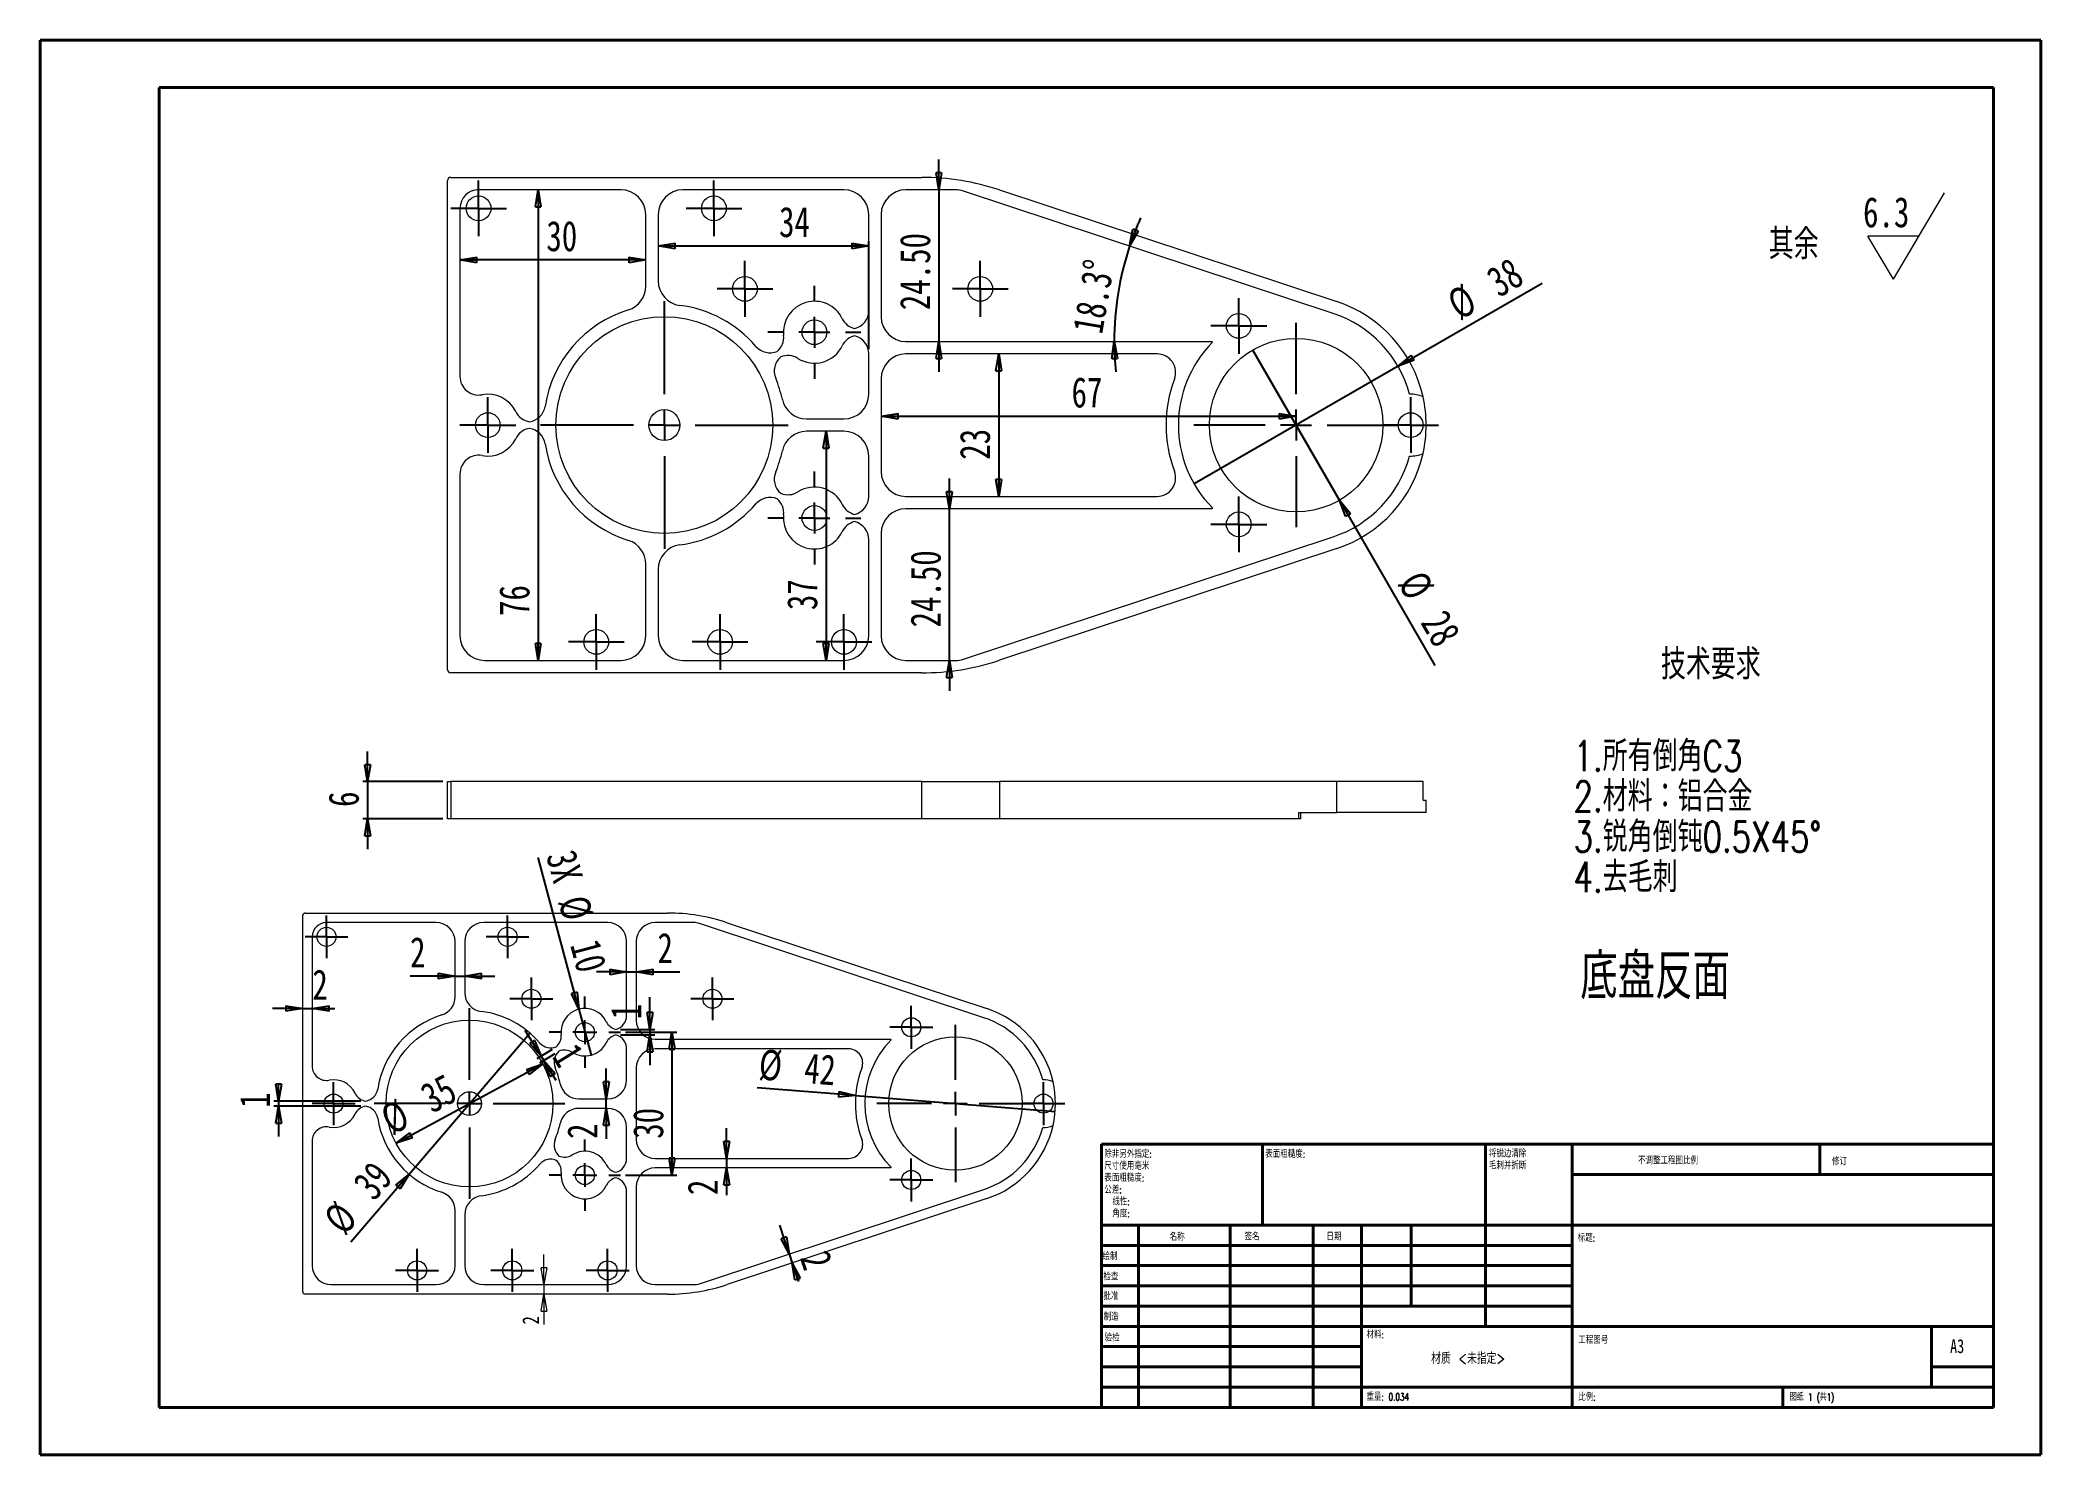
# Model space of a CAD drawing. Header units: millimetres. Extents: x 0 to 420, y 0 to 297.
import ezdxf

# ---------------------------------------------------------------- set-up
doc = ezdxf.new("R2010")
doc.units = ezdxf.units.MM
doc.layers.add('FORMAT', color=7, linetype='Continuous')
doc.styles.add('SLDTEXTSTYLE0', font='TXT', dxfattribs={"width": 0.75, "bigfont": 'bigfont'})
doc.styles.add('SLDTEXTSTYLE1', font='TXT', dxfattribs={"width": 0.75})
doc.styles.add('SLDTEXTSTYLE2', font='TXT', dxfattribs={"width": 0.694444, "bigfont": 'bigfont'})
doc.dimstyles.new('SLDDIMSTYLE0', dxfattribs={"dimtxt": 6.35, "dimasz": 3.556, "dimexe": 0, "dimexo": 0.0625, "dimgap": 1.5875, "dimtad": 1, "dimdec": 6, "dimlfac": 0.769231, "dimrnd": 1e-09, "dimzin": 12, "dimdsep": 46, "dimtxsty": 'SLDTEXTSTYLE1', "dimblk1": 'CLOSED', "dimblk2": 'CLOSED', "dimsah": 1, "dimcen": 0.09, "dimadec": 0, "dimazin": 3, "dimtfac": 1, "dimtofl": 0, "dimtmove": 0, "dimatfit": 3, "dimldrblk": 'CLOSED', "dimfxl": 0, "dimfrac": 2, "dimtolj": 1, "dimtzin": 12, "dimarcsym": 0})
doc.dimstyles.new('SLDDIMSTYLE1', dxfattribs={"dimtxt": 6.35, "dimasz": 3.556, "dimexe": 0, "dimexo": 0.0625, "dimgap": 1.5875, "dimtad": 1, "dimlfac": 0.769231, "dimrnd": 1e-09, "dimzin": 4, "dimdsep": 46, "dimtxsty": 'SLDTEXTSTYLE1', "dimblk1": 'CLOSED', "dimblk2": 'CLOSED', "dimsah": 1, "dimcen": 0.09, "dimadec": 0, "dimazin": 1, "dimtfac": 1, "dimtmove": 0, "dimatfit": 0, "dimldrblk": 'CLOSED', "dimfxl": 0, "dimfrac": 2, "dimtolj": 1, "dimtzin": 12, "dimarcsym": 0})
doc.dimstyles.new('SLDDIMSTYLE10', dxfattribs={"dimtxt": 3.5, "dimasz": 3.556, "dimexe": 0, "dimexo": 0.0625, "dimgap": 0.875, "dimtad": 1, "dimdec": 6, "dimrnd": 1e-09, "dimzin": 12, "dimdsep": 46, "dimtxsty": 'SLDTEXTSTYLE1', "dimblk1": 'CLOSED', "dimblk2": 'CLOSED', "dimsah": 1, "dimcen": 0.09, "dimadec": 0, "dimazin": 3, "dimtfac": 1, "dimtmove": 0, "dimatfit": 0, "dimldrblk": 'CLOSED', "dimfxl": 0, "dimfrac": 2, "dimtolj": 1, "dimtzin": 12, "dimarcsym": 0})
doc.dimstyles.new('SLDDIMSTYLE11', dxfattribs={"dimtxt": 6.35, "dimasz": 3.556, "dimexe": 0, "dimexo": 0.0625, "dimgap": 1.5875, "dimtad": 1, "dimdec": 6, "dimrnd": 1e-09, "dimzin": 12, "dimdsep": 46, "dimtxsty": 'SLDTEXTSTYLE1', "dimblk1": 'CLOSED', "dimblk2": 'CLOSED', "dimsah": 1, "dimcen": 0.09, "dimadec": 0, "dimazin": 3, "dimtfac": 1, "dimtdec": 0, "dimtmove": 0, "dimatfit": 0, "dimldrblk": 'CLOSED', "dimfxl": 0, "dimfrac": 2, "dimtolj": 1, "dimtzin": 12, "dimarcsym": 0})
doc.dimstyles.new('SLDDIMSTYLE2', dxfattribs={"dimtxt": 6.35, "dimasz": 3.556, "dimexe": 0, "dimexo": 0.0625, "dimgap": 1.5875, "dimtad": 1, "dimdec": 4, "dimlfac": 0.769231, "dimzin": 12, "dimdsep": 46, "dimtxsty": 'SLDTEXTSTYLE1', "dimblk1": 'CLOSED', "dimblk2": 'CLOSED', "dimsah": 1, "dimcen": 0.09, "dimadec": 1, "dimazin": 3, "dimtfac": 1, "dimtofl": 0, "dimtmove": 0, "dimatfit": 3, "dimldrblk": 'CLOSED', "dimfxl": 0, "dimfrac": 2, "dimtolj": 1, "dimtzin": 12, "dimarcsym": 0})
doc.dimstyles.new('SLDDIMSTYLE3', dxfattribs={"dimtxt": 6.35, "dimasz": 3.556, "dimexe": 0, "dimexo": 0.0625, "dimgap": 1.5875, "dimtad": 1, "dimlfac": 0.769231, "dimrnd": 1e-09, "dimzin": 12, "dimdsep": 46, "dimtxsty": 'SLDTEXTSTYLE1', "dimblk1": 'NONE', "dimblk2": 'CLOSED', "dimsah": 1, "dimcen": 0, "dimadec": 0, "dimazin": 3, "dimtfac": 1, "dimtmove": 0, "dimatfit": 3, "dimldrblk": 'NONE', "dimfxl": 0, "dimfrac": 2, "dimtolj": 1, "dimtzin": 12, "dimarcsym": 0})
doc.dimstyles.new('SLDDIMSTYLE4', dxfattribs={"dimtxt": 6.35, "dimasz": 3.556, "dimexe": 0, "dimexo": 0.0625, "dimgap": 1.5875, "dimtad": 1, "dimlfac": 0.769231, "dimrnd": 1e-09, "dimzin": 12, "dimdsep": 46, "dimtxsty": 'SLDTEXTSTYLE1', "dimblk1": 'NONE', "dimblk2": 'CLOSED', "dimsah": 1, "dimcen": 0, "dimadec": 0, "dimazin": 3, "dimtfac": 1, "dimtmove": 0, "dimatfit": 3, "dimldrblk": 'NONE', "dimfxl": 0, "dimfrac": 2, "dimtolj": 1, "dimtzin": 12, "dimarcsym": 0})
doc.dimstyles.new('SLDDIMSTYLE5', dxfattribs={"dimtxt": 6.35, "dimasz": 3.556, "dimexe": 0, "dimexo": 0.0625, "dimgap": 1.5875, "dimtad": 1, "dimdec": 6, "dimlfac": 0.769231, "dimrnd": 1e-09, "dimzin": 12, "dimdsep": 46, "dimtxsty": 'SLDTEXTSTYLE1', "dimblk1": 'CLOSED', "dimblk2": 'CLOSED', "dimsah": 1, "dimcen": 0.09, "dimadec": 0, "dimazin": 3, "dimtfac": 1, "dimtmove": 0, "dimatfit": 0, "dimldrblk": 'CLOSED', "dimfxl": 0, "dimfrac": 2, "dimtolj": 1, "dimtzin": 12, "dimarcsym": 0})
doc.dimstyles.new('SLDDIMSTYLE6', dxfattribs={"dimtxt": 6.35, "dimasz": 3.556, "dimexe": 0, "dimexo": 0.0625, "dimgap": 1.5875, "dimtad": 1, "dimdec": 6, "dimrnd": 1e-09, "dimzin": 12, "dimdsep": 46, "dimtxsty": 'SLDTEXTSTYLE1', "dimblk1": 'CLOSED', "dimblk2": 'CLOSED', "dimsah": 1, "dimcen": 0.09, "dimadec": 0, "dimazin": 3, "dimtfac": 1, "dimtmove": 0, "dimatfit": 0, "dimldrblk": 'CLOSED', "dimfxl": 0, "dimfrac": 2, "dimtolj": 1, "dimtzin": 12, "dimarcsym": 0})
doc.dimstyles.new('SLDDIMSTYLE7', dxfattribs={"dimtxt": 6.35, "dimasz": 3.556, "dimexe": 0, "dimexo": 0.0625, "dimgap": 1.5875, "dimtad": 1, "dimrnd": 1e-09, "dimzin": 12, "dimdsep": 46, "dimtxsty": 'SLDTEXTSTYLE1', "dimblk1": 'CLOSED', "dimblk2": 'CLOSED', "dimsah": 1, "dimcen": 0, "dimadec": 0, "dimazin": 3, "dimtfac": 1, "dimtmove": 0, "dimatfit": 3, "dimldrblk": 'CLOSED', "dimfxl": 0, "dimfrac": 2, "dimtolj": 1, "dimtzin": 12, "dimarcsym": 0})
doc.dimstyles.new('SLDDIMSTYLE8', dxfattribs={"dimtxt": 6.35, "dimasz": 3.556, "dimexe": 0, "dimexo": 0.0625, "dimgap": 1.5875, "dimtad": 1, "dimrnd": 1e-09, "dimzin": 12, "dimdsep": 46, "dimtxsty": 'SLDTEXTSTYLE1', "dimblk1": 'NONE', "dimblk2": 'CLOSED', "dimsah": 1, "dimcen": 0, "dimadec": 0, "dimazin": 3, "dimtfac": 1, "dimtmove": 0, "dimatfit": 3, "dimldrblk": 'NONE', "dimfxl": 0, "dimfrac": 2, "dimtolj": 1, "dimtzin": 12, "dimarcsym": 0})
doc.dimstyles.new('SLDDIMSTYLE9', dxfattribs={"dimtxt": 6.35, "dimasz": 3.556, "dimexe": 0, "dimexo": 0.0625, "dimgap": 1.5875, "dimtad": 1, "dimdec": 6, "dimrnd": 1e-09, "dimzin": 12, "dimdsep": 46, "dimtxsty": 'SLDTEXTSTYLE1', "dimblk1": 'CLOSED', "dimblk2": 'CLOSED', "dimsah": 1, "dimcen": 0.09, "dimadec": 0, "dimazin": 3, "dimtfac": 1, "dimtofl": 0, "dimtmove": 0, "dimatfit": 3, "dimldrblk": 'CLOSED', "dimfxl": 0, "dimfrac": 2, "dimtolj": 1, "dimtzin": 12, "dimarcsym": 0})

msp = doc.modelspace()

# ---------------------------------------------------------------- texts
at = {"color": 7, "linetype": 'Continuous', "lineweight": 0}
for s, insert, char_height, attachment_point, style in [('\\M+191B4\\M+1975D', (362.9391341, 257.5605984), 6.35, 1, 'SLDTEXTSTYLE0'), ('\\M+18B5A术\\M+19776\\M+18B81', (340.302397, 169.3615085), 6.35, 1, 'SLDTEXTSTYLE0'), ('\\M+192EA盘\\M+194BD\\M+196CA', (323.3690639, 105.446743), 9.525, 1, 'SLDTEXTSTYLE0'), ('\\M+1955C\\M+196CA\\M+19165糙\\M+19378:', (257.2501357, 64.1340522), 1.5, 1, 'SLDTEXTSTYLE0'), ('\\M+19573调\\M+190AE\\M+18D48\\M+192F6图\\M+194E4\\M+197E1', (335.4934841, 62.7477737), 1.5, 1, 'SLDTEXTSTYLE0'), ('\\M+18F43订', (376.2064253, 62.5496888), 1.5, 1, 'SLDTEXTSTYLE0'), ('\\M+196BC\\M+18FCC', (237.2010828, 46.7162628), 1.5, 1, 'SLDTEXTSTYLE0'), ('签\\M+196BC', (252.9124311, 46.7765365), 1.5, 1, 'SLDTEXTSTYLE0'), ('\\M+193FA\\M+18AFA', (270.0935455, 46.7909594), 1.5, 1, 'SLDTEXTSTYLE0'), ('标题:', (322.8350305, 46.4931144), 1.5, 1, 'SLDTEXTSTYLE0'), ('绘\\M+190A7', (223.0909928, 42.644495), 1.5, 1, 'SLDTEXTSTYLE0'), ('检查', (223.2893124, 38.3691873), 1.5, 1, 'SLDTEXTSTYLE0'), ('\\M+194E1\\M+18F79', (223.280566, 34.2790762), 1.5, 1, 'SLDTEXTSTYLE0'), ('\\M+190A7\\M+191A2', (223.3340301, 29.9484848), 1.5, 1, 'SLDTEXTSTYLE0'), ('验检', (223.5478864, 25.5644294), 1.5, 1, 'SLDTEXTSTYLE0'), ('\\M+18DDE\\M+197BF:', (278.5247059, 26.2008364), 1.5, 1, 'SLDTEXTSTYLE0'), ('\\M+18D48\\M+192F6图\\M+18D86', (322.9528097, 25.083418), 1.5, 1, 'SLDTEXTSTYLE0'), ('\\M+18DDE质 <\\M+196A2\\M+18E77\\M+192E8>', (299.8453409, 21.700346), 2.38125, 2, 'SLDTEXTSTYLE0'), ('A3', (400.9998284, 24.5152247), 2.91041667, 1, 'SLDTEXTSTYLE1'), ('\\M+18F64\\M+197CA: 0.034', (278.4966547, 13.1640921), 1.4986, 1, 'SLDTEXTSTYLE0'), ('\\M+194E4\\M+197E1:', (322.9528097, 13.1148674), 1.5, 1, 'SLDTEXTSTYLE0'), ('图纸 1 (\\M+18BA41)', (367.357138, 13.1148674), 1.5, 1, 'SLDTEXTSTYLE2')]:
    msp.add_mtext(s, dxfattribs=dict(at, insert=insert, char_height=char_height, attachment_point=attachment_point, style=style))

# ---------------------------------------------------------------- blocks, each defined once
blk = doc.blocks.new('SW_NOTE_0')
at = {"color": 0, "linetype": 'Continuous', "lineweight": 0, "char_height": 6.35, "attachment_point": 1, "style": 'SLDTEXTSTYLE0'}
for s, insert in [('1.\\M+18F8A\\M+1974C\\M+1937C\\M+18A70C3', (0, 8.19)), ('2.\\M+18DDE\\M+197BF\\M+18146铝\\M+18D87\\M+18BE0', (0, -0.28)), ('3.锐\\M+18A70\\M+1937C钝0.5X45\\M+1818B', (0, -8.75)), ('4.\\M+18B8E\\M+196D1\\M+18E68', (0, -17.21))]:
    blk.add_mtext(s, dxfattribs=dict(at, insert=insert))
blk = doc.blocks.new('SW_NOTE_1')
at = {"color": 0, "linetype": 'Continuous', "lineweight": 0, "char_height": 1.5, "attachment_point": 1, "style": 'SLDTEXTSTYLE0'}
for s, insert in [('\\M+18FAB锐边\\M+190B4\\M+18F9C', (0, 1.93)), ('\\M+196D1\\M+18E68\\M+19BF3\\M+190DC\\M+19266', (0, -0.57))]:
    blk.add_mtext(s, dxfattribs=dict(at, insert=insert))
blk = doc.blocks.new('SW_NOTE_2')
at = {"color": 0, "linetype": 'Continuous', "lineweight": 0, "char_height": 1.5, "attachment_point": 1, "style": 'SLDTEXTSTYLE0'}
for s, insert in [('\\M+18F9C\\M+194F1另\\M+18A4F\\M+18E77\\M+192E8:', (0, 1.93)), ('\\M+1955C\\M+196CA\\M+19165糙\\M+19378:', (0, -3.07)), ('\\M+18EDA\\M+190A1\\M+18E67\\M+19770\\M+19F7C\\M+195C4', (0, -0.57)), ('\\M+18CF6\\M+18DB7:', (0, -5.57)), ('线\\M+190AB:', (1.69, -8.07)), ('\\M+18A70\\M+19378:', (1.69, -10.57))]:
    blk.add_mtext(s, dxfattribs=dict(at, insert=insert))
blk = doc.blocks.new('SW_SFSYMBOL_0')
at = {"color": 0, "linetype": 'Continuous', "lineweight": 0}
for p, q in [((6.38, -9.07), (17.08, 9.07)), ((6.38, -9.07), (1.03, 0)), ((11.73, 0), (1.03, 0))]:
    blk.add_line(p, q, dxfattribs=at)
at = {"color": 0, "linetype": 'Continuous', "lineweight": 0, "insert": (0, 8.19), "char_height": 6.35, "attachment_point": 1, "style": 'SLDTEXTSTYLE1'}
blk.add_mtext('6.3', dxfattribs=at)
blk = doc.blocks.new('_CLOSED')
at = {"color": 0, "linetype": 'ByBlock', "lineweight": -2}
for p, q in [((-1, 0.166667), (0, 0)), ((-1, 0.166667), (-1, -0.166667)), ((0, 0), (-1, -0.166667)), ((0, 0), (-1, 0))]:
    blk.add_line(p, q, dxfattribs=at)
blk = doc.blocks.new('_D')
at = {"layer": 'FORMAT'}
blk.add_line((104.64, 265.78), (104.64, 166.98), dxfattribs=at)
at = {"layer": 'FORMAT', "xscale": 3.556, "yscale": 3.556}
for p, rotation in [((104.64, 265.78, 4.03), 90.0000000000004), ((104.64, 166.98, 4.03), 270.0000000000004)]:
    blk.add_blockref('_CLOSED', p, dxfattribs=dict(at, rotation=rotation))
at = {"layer": 'FORMAT', "insert": (96.46, 176.32), "char_height": 6.35, "attachment_point": 1, "rotation": 90, "style": 'SLDTEXTSTYLE1'}
blk.add_mtext('76', dxfattribs=at)
blk = doc.blocks.new('_D_1')
at = {"layer": 'FORMAT'}
blk.add_line((127.23, 251.05), (88.23, 251.05), dxfattribs=at)
at = {"layer": 'FORMAT', "xscale": 3.556, "yscale": 3.556, "rotation": 180.0000000000004}
blk.add_blockref('_CLOSED', (88.23, 251.05, 4.03), dxfattribs=at)
at = {"layer": 'FORMAT', "xscale": 3.556, "yscale": 3.556}
blk.add_blockref('_CLOSED', (127.23, 251.05, 4.03), dxfattribs=at)
at = {"layer": 'FORMAT', "insert": (106.36, 259.24), "char_height": 6.35, "attachment_point": 1, "style": 'SLDTEXTSTYLE1'}
blk.add_mtext('30', dxfattribs=at)
blk = doc.blocks.new('_D_2')
at = {"layer": 'FORMAT'}
for p, q in [((129.83, 254.01), (174.03, 254.01)), ((174.03, 232.33), (174.03, 255.01))]:
    blk.add_line(p, q, dxfattribs=at)
at = {"layer": 'FORMAT', "xscale": 3.556, "yscale": 3.556, "rotation": 180.0000000000004}
blk.add_blockref('_CLOSED', (129.83, 254.01, 4.03), dxfattribs=at)
at = {"layer": 'FORMAT', "xscale": 3.556, "yscale": 3.556}
blk.add_blockref('_CLOSED', (174.03, 254.01, 4.03), dxfattribs=at)
at = {"layer": 'FORMAT', "insert": (155.2, 262.2), "char_height": 6.35, "attachment_point": 1, "style": 'SLDTEXTSTYLE1'}
blk.add_mtext('34', dxfattribs=at)
blk = doc.blocks.new('_D_3')
at = {"layer": 'FORMAT'}
blk.add_line((165.07, 215.08), (165.07, 166.98), dxfattribs=at)
at = {"layer": 'FORMAT', "xscale": 3.556, "yscale": 3.556}
for p, rotation in [((165.07, 215.08, 4.03), 90.00000000000041), ((165.07, 166.98, 4.03), 270.0000000000004)]:
    blk.add_blockref('_CLOSED', p, dxfattribs=dict(at, rotation=rotation))
at = {"layer": 'FORMAT', "insert": (156.88, 177.55), "char_height": 6.35, "attachment_point": 1, "rotation": 90, "style": 'SLDTEXTSTYLE1'}
blk.add_mtext('37', dxfattribs=at)
blk = doc.blocks.new('_D_4')
at = {"layer": 'FORMAT'}
blk.add_line((201.32, 231.33), (201.32, 201.43), dxfattribs=at)
at = {"layer": 'FORMAT', "xscale": 3.556, "yscale": 3.556}
for p, rotation in [((201.32, 231.33, 4.03), 90.00000000000044), ((201.32, 201.43, 4.03), 270.0000000000005)]:
    blk.add_blockref('_CLOSED', p, dxfattribs=dict(at, rotation=rotation))
at = {"layer": 'FORMAT', "insert": (193.13, 209.12), "char_height": 6.35, "attachment_point": 1, "rotation": 90, "style": 'SLDTEXTSTYLE1'}
blk.add_mtext('23', dxfattribs=at)
blk = doc.blocks.new('_D_5')
at = {"layer": 'FORMAT'}
for p, q in [((263.73, 217.38), (263.73, 219.25)), ((176.63, 218.25), (263.73, 218.25))]:
    blk.add_line(p, q, dxfattribs=at)
at = {"layer": 'FORMAT', "xscale": 3.556, "yscale": 3.556, "rotation": 180.0000000000004}
blk.add_blockref('_CLOSED', (176.63, 218.25, 4.03), dxfattribs=at)
at = {"layer": 'FORMAT', "xscale": 3.556, "yscale": 3.556}
blk.add_blockref('_CLOSED', (263.73, 218.25, 4.03), dxfattribs=at)
at = {"layer": 'FORMAT', "insert": (216.6, 226.44), "char_height": 6.35, "attachment_point": 1, "style": 'SLDTEXTSTYLE1'}
blk.add_mtext('67', dxfattribs=at)
blk = doc.blocks.new('_D_6')
at = {"layer": 'FORMAT'}
for p, q in [((188.74, 265.78), (188.74, 272.13)), ((188.74, 265.78), (188.74, 233.93)), ((188.74, 233.93), (188.74, 227.58))]:
    blk.add_line(p, q, dxfattribs=at)
at = {"layer": 'FORMAT', "xscale": 3.556, "yscale": 3.556}
for p, rotation in [((188.74, 265.78, 4.03), 270.0000000000004), ((188.74, 233.93, 4.03), 90.0000000000004)]:
    blk.add_blockref('_CLOSED', p, dxfattribs=dict(at, rotation=rotation))
at = {"layer": 'FORMAT', "insert": (180.56, 240.5), "char_height": 6.35, "attachment_point": 1, "rotation": 90, "style": 'SLDTEXTSTYLE1'}
blk.add_mtext('24.50', dxfattribs=at)
blk = doc.blocks.new('_D_7')
at = {"layer": 'FORMAT'}
for p, q in [((190.96, 198.83), (190.96, 205.18)), ((190.96, 166.98), (190.96, 198.83)), ((190.96, 166.98), (190.96, 160.63))]:
    blk.add_line(p, q, dxfattribs=at)
at = {"layer": 'FORMAT', "xscale": 3.556, "yscale": 3.556}
for p, rotation in [((190.96, 198.83, 4.03), 270.0000000000004), ((190.96, 166.98, 4.03), 90.00000000000041)]:
    blk.add_blockref('_CLOSED', p, dxfattribs=dict(at, rotation=rotation))
at = {"layer": 'FORMAT', "insert": (182.78, 173.91), "char_height": 6.35, "attachment_point": 1, "rotation": 90, "style": 'SLDTEXTSTYLE1'}
blk.add_mtext('24.50', dxfattribs=at)
blk = doc.blocks.new('_D_8')
at = {"layer": 'FORMAT'}
for start, end in [(155.9783, 161.6808), (161.6808, 180), (180, 185.7025)]:
    blk.add_arc((289.3, 233.93), 63.74, start, end, dxfattribs=at)
at = {"layer": 'FORMAT', "xscale": 3.556, "yscale": 3.556}
for p, rotation in [((228.79, 253.97, 4.03), 250.0842530991052), ((225.56, 233.93, 4.03), 91.59651449072625)]:
    blk.add_blockref('_CLOSED', p, dxfattribs=dict(at, rotation=rotation))
at = {"layer": 'FORMAT', "insert": (216.74, 236.36), "char_height": 6.35, "attachment_point": 1, "rotation": 80.2429, "style": 'SLDTEXTSTYLE1'}
blk.add_mtext('18.3°', dxfattribs=at)
blk = doc.blocks.new('_D_9')
at = {"layer": 'FORMAT'}
for q in [(315.35, 246.19), (242.34, 204.03)]:
    blk.add_line((285.12, 228.73), q, dxfattribs=at)
at = {"layer": 'FORMAT', "xscale": 3.556, "yscale": 3.556, "rotation": 210.0000000000005}
blk.add_blockref('_CLOSED', (285.12, 228.73, 4.03), dxfattribs=at)
at = {"layer": 'FORMAT', "char_height": 6.35, "attachment_point": 1, "rotation": 30, "style": 'SLDTEXTSTYLE1'}
for s, insert in [('38', (303.15, 248.56)), ('%%c', (294.85, 243.77))]:
    blk.add_mtext(s, dxfattribs=dict(at, insert=insert))
blk = doc.blocks.new('_NONE')
blk = doc.blocks.new('_D_10')
at = {"layer": 'FORMAT'}
for q in [(254.63, 232.14), (292.87, 165.9)]:
    blk.add_line((272.83, 200.62), q, dxfattribs=at)
at = {"layer": 'FORMAT', "xscale": 3.556, "yscale": 3.556, "rotation": 120.0000000000004}
blk.add_blockref('_CLOSED', (272.83, 200.62, 4.03), dxfattribs=at)
at = {"layer": 'FORMAT', "char_height": 6.35, "attachment_point": 1, "rotation": 300, "style": 'SLDTEXTSTYLE1'}
for s, insert in [('%%c', (290.45, 186.41)), ('28', (295.24, 178.11))]:
    blk.add_mtext(s, dxfattribs=dict(at, insert=insert))
blk = doc.blocks.new('SW_CENTERMARKSYMBOL_0')
at = {"layer": 'FORMAT', "color": 0}
for p, q in [((0, 6.5), (0, 21.45)), ((-6.5, 0), (-21.45, 0)), ((0, 0), (-3.25, 0)), ((0, 0), (0, 3.25)), ((0, 0), (0, -3.25)), ((0, 0), (3.25, 0)), ((6.5, 0), (21.45, 0)), ((0, -6.5), (0, -21.45))]:
    blk.add_line(p, q, dxfattribs=at)
blk = doc.blocks.new('SW_CENTERMARKSYMBOL_1')
at = {"layer": 'FORMAT', "color": 0}
for p, q in [((0, 3.25), (0, 5.85)), ((-3.25, 0), (-5.85, 0)), ((0, 0), (-3.25, 0)), ((0, 0), (0, 3.25)), ((0, 0), (0, -3.25)), ((0, 0), (3.25, 0)), ((3.25, 0), (5.85, 0)), ((0, -3.25), (0, -5.85))]:
    blk.add_line(p, q, dxfattribs=at)
blk = doc.blocks.new('SW_CENTERMARKSYMBOL_2')
at = {"layer": 'FORMAT', "color": 0}
for p, q in [((0, 3.25), (0, 5.85)), ((-3.25, 0), (-5.85, 0)), ((0, 0), (-3.25, 0)), ((0, 0), (0, 3.25)), ((0, 0), (0, -3.25)), ((0, 0), (3.25, 0)), ((3.25, 0), (5.85, 0)), ((0, -3.25), (0, -5.85))]:
    blk.add_line(p, q, dxfattribs=at)
blk = doc.blocks.new('SW_CENTERMARKSYMBOL_3')
at = {"layer": 'FORMAT', "color": 0}
for p, q in [((0, 3.25), (0, 5.85)), ((-3.25, 0), (-5.85, 0)), ((0, 0), (-3.25, 0)), ((0, 0), (0, 3.25)), ((0, 0), (0, -3.25)), ((0, 0), (3.25, 0)), ((3.25, 0), (5.85, 0)), ((0, -3.25), (0, -5.85))]:
    blk.add_line(p, q, dxfattribs=at)
blk = doc.blocks.new('SW_CENTERMARKSYMBOL_4')
at = {"layer": 'FORMAT', "color": 0}
for p, q in [((0, 6.5), (0, 9.75)), ((-6.5, 0), (-9.75, 0)), ((0, 0), (-3.25, 0)), ((0, 0), (0, 3.25)), ((0, 0), (0, -3.25)), ((0, 0), (3.25, 0)), ((6.5, 0), (9.75, 0)), ((0, -6.5), (0, -9.75))]:
    blk.add_line(p, q, dxfattribs=at)
blk = doc.blocks.new('SW_CENTERMARKSYMBOL_5')
at = {"layer": 'FORMAT', "color": 0}
for p, q in [((0, 6.5), (0, 9.75)), ((-6.5, 0), (-9.75, 0)), ((0, 0), (-3.25, 0)), ((0, 0), (0, 3.25)), ((0, 0), (0, -3.25)), ((0, 0), (3.25, 0)), ((6.5, 0), (9.75, 0)), ((0, -6.5), (0, -9.75))]:
    blk.add_line(p, q, dxfattribs=at)
blk = doc.blocks.new('SW_CENTERMARKSYMBOL_6')
at = {"layer": 'FORMAT', "color": 0}
for p, q in [((0, 3.25), (0, 5.85)), ((-3.25, 0), (-5.85, 0)), ((0, 0), (-3.25, 0)), ((0, 0), (0, 3.25)), ((0, 0), (0, -3.25)), ((0, 0), (3.25, 0)), ((3.25, 0), (5.85, 0)), ((0, -3.25), (0, -5.85))]:
    blk.add_line(p, q, dxfattribs=at)
blk = doc.blocks.new('SW_CENTERMARKSYMBOL_7')
at = {"layer": 'FORMAT', "color": 0}
for p, q in [((0, 3.25), (0, 5.85)), ((-3.25, 0), (-5.85, 0)), ((0, 0), (-3.25, 0)), ((0, 0), (0, 3.25)), ((0, 0), (0, -3.25)), ((0, 0), (3.25, 0)), ((3.25, 0), (5.85, 0)), ((0, -3.25), (0, -5.85))]:
    blk.add_line(p, q, dxfattribs=at)
blk = doc.blocks.new('SW_CENTERMARKSYMBOL_8')
at = {"layer": 'FORMAT', "color": 0}
for p, q in [((0, 3.25), (0, 5.85)), ((-3.25, 0), (-5.85, 0)), ((0, 0), (-3.25, 0)), ((0, 0), (0, 3.25)), ((0, 0), (0, -3.25)), ((0, 0), (3.25, 0)), ((3.25, 0), (5.85, 0)), ((0, -3.25), (0, -5.85))]:
    blk.add_line(p, q, dxfattribs=at)
blk = doc.blocks.new('SW_CENTERMARKSYMBOL_9')
at = {"layer": 'FORMAT', "color": 0}
for p, q in [((0, 3.25), (0, 5.85)), ((-3.25, 0), (-5.85, 0)), ((0, 0), (-3.25, 0)), ((0, 0), (0, 3.25)), ((0, 0), (0, -3.25)), ((0, 0), (3.25, 0)), ((3.25, 0), (5.85, 0)), ((0, -3.25), (0, -5.85))]:
    blk.add_line(p, q, dxfattribs=at)
blk = doc.blocks.new('SW_CENTERMARKSYMBOL_10')
at = {"layer": 'FORMAT', "color": 0}
for p, q in [((0, 3.25), (0, 5.85)), ((-3.25, 0), (-5.85, 0)), ((0, 0), (-3.25, 0)), ((0, 0), (0, 3.25)), ((0, 0), (0, -3.25)), ((0, 0), (3.25, 0)), ((3.25, 0), (5.85, 0)), ((0, -3.25), (0, -5.85))]:
    blk.add_line(p, q, dxfattribs=at)
blk = doc.blocks.new('SW_CENTERMARKSYMBOL_11')
at = {"layer": 'FORMAT', "color": 0}
for p, q in [((0, 6.5), (0, 26)), ((-6.5, 0), (-26, 0)), ((0, 0), (-3.25, 0)), ((0, 0), (0, 3.25)), ((0, 0), (0, -3.25)), ((0, 0), (3.25, 0)), ((6.5, 0), (26, 0)), ((0, -6.5), (0, -26))]:
    blk.add_line(p, q, dxfattribs=at)
blk = doc.blocks.new('SW_CENTERMARKSYMBOL_12')
at = {"layer": 'FORMAT', "color": 0}
for p, q in [((0, 3.25), (0, 5.85)), ((-3.25, 0), (-5.85, 0)), ((0, 0), (-3.25, 0)), ((0, 0), (0, 3.25)), ((0, 0), (0, -3.25)), ((0, 0), (3.25, 0)), ((3.25, 0), (5.85, 0)), ((0, -3.25), (0, -5.85))]:
    blk.add_line(p, q, dxfattribs=at)
blk = doc.blocks.new('SW_CENTERMARKSYMBOL_13')
at = {"layer": 'FORMAT', "color": 0}
for p, q in [((0, 3.25), (0, 5.85)), ((-3.25, 0), (-5.85, 0)), ((0, 0), (-3.25, 0)), ((0, 0), (0, 3.25)), ((0, 0), (0, -3.25)), ((0, 0), (3.25, 0)), ((3.25, 0), (5.85, 0)), ((0, -3.25), (0, -5.85))]:
    blk.add_line(p, q, dxfattribs=at)
blk = doc.blocks.new('SW_CENTERMARKSYMBOL_14')
at = {"layer": 'FORMAT', "color": 0}
for p, q in [((0, 3.25), (0, 5.85)), ((-3.25, 0), (-5.85, 0)), ((0, 0), (-3.25, 0)), ((0, 0), (0, 3.25)), ((0, 0), (0, -3.25)), ((0, 0), (3.25, 0)), ((3.25, 0), (5.85, 0)), ((0, -3.25), (0, -5.85))]:
    blk.add_line(p, q, dxfattribs=at)
blk = doc.blocks.new('_D_11')
at = {"layer": 'FORMAT'}
for p, q in [((68.82, 141.55), (68.82, 147.9)), ((84.63, 141.55), (67.82, 141.55)), ((68.82, 141.55), (68.82, 133.75)), ((84.63, 133.75), (67.82, 133.75)), ((68.82, 133.75), (68.82, 127.4))]:
    blk.add_line(p, q, dxfattribs=at)
at = {"layer": 'FORMAT', "xscale": 3.556, "yscale": 3.556}
for p, rotation in [((68.82, 141.55, 0.13), 270.0000000000003), ((68.82, 133.75, 0.13), 90.00000000000037)]:
    blk.add_blockref('_CLOSED', p, dxfattribs=dict(at, rotation=rotation))
at = {"layer": 'FORMAT', "insert": (60.63, 136.24), "char_height": 6.35, "attachment_point": 1, "rotation": 90, "style": 'SLDTEXTSTYLE1'}
blk.add_mtext('6', dxfattribs=at)
blk = doc.blocks.new('_D_12')
at = {"layer": 'FORMAT'}
for p, q in [((55.21, 93.93), (48.86, 93.93)), ((55.21, 93.93), (57.21, 93.93)), ((57.21, 93.93), (61.93, 93.93))]:
    blk.add_line(p, q, dxfattribs=at)
at = {"layer": 'FORMAT', "xscale": 3.556, "yscale": 3.556}
blk.add_blockref('_CLOSED', (55.21, 93.93, 3.1), dxfattribs=at)
at = {"layer": 'FORMAT', "xscale": 3.556, "yscale": 3.556, "rotation": 180.0000000000004}
blk.add_blockref('_CLOSED', (57.21, 93.93, 3.1), dxfattribs=at)
at = {"layer": 'FORMAT', "insert": (57.24, 102.12), "char_height": 6.35, "attachment_point": 1, "style": 'SLDTEXTSTYLE1'}
blk.add_mtext('2', dxfattribs=at)
blk = doc.blocks.new('_D_13')
at = {"layer": 'FORMAT'}
for p, q in [((87.21, 100.74), (77.75, 100.74)), ((87.21, 100.74), (89.21, 100.74)), ((89.21, 100.74), (95.56, 100.74))]:
    blk.add_line(p, q, dxfattribs=at)
at = {"layer": 'FORMAT', "xscale": 3.556, "yscale": 3.556}
blk.add_blockref('_CLOSED', (87.21, 100.74, 3.1), dxfattribs=at)
at = {"layer": 'FORMAT', "xscale": 3.556, "yscale": 3.556, "rotation": 180.0000000000004}
blk.add_blockref('_CLOSED', (89.21, 100.74, 3.1), dxfattribs=at)
at = {"layer": 'FORMAT', "insert": (77.75, 108.92), "char_height": 6.35, "attachment_point": 1, "style": 'SLDTEXTSTYLE1'}
blk.add_mtext('2', dxfattribs=at)
blk = doc.blocks.new('_D_14')
at = {"layer": 'FORMAT'}
blk.add_line((74.83, 65.63), (105.6, 82.3), dxfattribs=at)
at = {"layer": 'FORMAT', "xscale": 3.556, "yscale": 3.556}
for p, rotation in [((105.6, 82.3, 3.1), 28.44207448098393), ((74.83, 65.63, 3.1), 208.4420744809839)]:
    blk.add_blockref('_CLOSED', p, dxfattribs=dict(at, rotation=rotation))
at = {"layer": 'FORMAT', "char_height": 6.35, "attachment_point": 1, "rotation": 28.4421, "style": 'SLDTEXTSTYLE1'}
for s, insert in [('35', (79.36, 77.4)), ('%%c', (70.93, 72.83))]:
    blk.add_mtext(s, dxfattribs=dict(at, insert=insert))
blk = doc.blocks.new('_D_15')
at = {"layer": 'FORMAT'}
for q in [(102.9, 88.78), (65.31, 44.9)]:
    blk.add_line((77.53, 59.16), q, dxfattribs=at)
at = {"layer": 'FORMAT', "xscale": 3.556, "yscale": 3.556, "rotation": 49.41108921101815}
blk.add_blockref('_CLOSED', (77.53, 59.16, 3.1), dxfattribs=at)
at = {"layer": 'FORMAT', "char_height": 6.35, "attachment_point": 1, "rotation": 49.4111, "style": 'SLDTEXTSTYLE1'}
for s, insert in [('39', (65.39, 57.46)), ('%%c', (59.16, 50.18))]:
    blk.add_mtext(s, dxfattribs=dict(at, insert=insert))
blk = doc.blocks.new('_D_16')
at = {"layer": 'FORMAT'}
for q in [(104.63, 125.6), (115.74, 84.14)]:
    blk.add_line((113.15, 93.8), q, dxfattribs=at)
at = {"layer": 'FORMAT', "xscale": 3.556, "yscale": 3.556, "rotation": 285.0000000000007}
blk.add_blockref('_CLOSED', (113.15, 93.8, 3.1), dxfattribs=at)
at = {"layer": 'FORMAT', "char_height": 6.35, "attachment_point": 1, "rotation": 285, "style": 'SLDTEXTSTYLE1'}
for s, insert in [('3X', (112.43, 127.69)), ('%%c', (114.97, 118.18)), ('10', (117.46, 108.92))]:
    blk.add_mtext(s, dxfattribs=dict(at, insert=insert))
blk = doc.blocks.new('_D_17')
at = {"layer": 'FORMAT'}
for p, q in [((122.95, 88.97), (133.73, 88.97)), ((132.73, 88.97), (132.73, 58.97)), ((122.95, 58.97), (133.73, 58.97))]:
    blk.add_line(p, q, dxfattribs=at)
at = {"layer": 'FORMAT', "xscale": 3.556, "yscale": 3.556}
for p, rotation in [((132.73, 88.97, 3.1), 90.0000000000004), ((132.73, 58.97, 3.1), 270.0000000000004)]:
    blk.add_blockref('_CLOSED', p, dxfattribs=dict(at, rotation=rotation))
at = {"layer": 'FORMAT', "insert": (124.55, 66.59), "char_height": 6.35, "attachment_point": 1, "rotation": 90, "style": 'SLDTEXTSTYLE1'}
blk.add_mtext('30', dxfattribs=at)
blk = doc.blocks.new('_D_18')
at = {"layer": 'FORMAT'}
for p, q in [((123.21, 101.61), (116.86, 101.61)), ((123.21, 101.61), (125.21, 101.61)), ((125.21, 101.61), (134.37, 101.61))]:
    blk.add_line(p, q, dxfattribs=at)
at = {"layer": 'FORMAT', "xscale": 3.556, "yscale": 3.556}
blk.add_blockref('_CLOSED', (123.21, 101.61, 3.1), dxfattribs=at)
at = {"layer": 'FORMAT', "xscale": 3.556, "yscale": 3.556, "rotation": 180.0000000000004}
blk.add_blockref('_CLOSED', (125.21, 101.61, 3.1), dxfattribs=at)
at = {"layer": 'FORMAT', "insert": (129.68, 109.8), "char_height": 6.35, "attachment_point": 1, "style": 'SLDTEXTSTYLE1'}
blk.add_mtext('2', dxfattribs=at)
blk = doc.blocks.new('_D_19')
at = {"layer": 'FORMAT'}
for p, q in [((118.93, 74.97), (118.93, 81.32)), ((118.93, 72.97), (118.93, 74.97)), ((118.93, 72.97), (118.93, 66.55))]:
    blk.add_line(p, q, dxfattribs=at)
at = {"layer": 'FORMAT', "xscale": 3.556, "yscale": 3.556}
for p, rotation in [((118.93, 74.97, 3.1), 270.0000000000004), ((118.93, 72.97, 3.1), 90.0000000000004)]:
    blk.add_blockref('_CLOSED', p, dxfattribs=dict(at, rotation=rotation))
at = {"layer": 'FORMAT', "insert": (110.74, 66.55), "char_height": 6.35, "attachment_point": 1, "rotation": 90, "style": 'SLDTEXTSTYLE1'}
blk.add_mtext('2', dxfattribs=at)
blk = doc.blocks.new('_D_20')
at = {"color": 7, "linetype": 'Continuous', "lineweight": 0}
for p, q in [((105.85, 35.97), (105.85, 42.32)), ((105.85, 35.97), (105.85, 33.97)), ((105.85, 33.97), (105.85, 27.59))]:
    blk.add_line(p, q, dxfattribs=at)
at = {"color": 7, "linetype": 'Continuous', "lineweight": 0, "xscale": 3.556, "yscale": 3.556}
for p, rotation in [((105.85, 35.97, 3.1), 270.0000000000004), ((105.85, 33.97, 3.1), 90.0000000000004)]:
    blk.add_blockref('_CLOSED', p, dxfattribs=dict(at, rotation=rotation))
at = {"color": 7, "linetype": 'Continuous', "lineweight": 0, "insert": (101.34, 27.59), "char_height": 3.5, "attachment_point": 1, "rotation": 90, "style": 'SLDTEXTSTYLE1'}
blk.add_mtext('2', dxfattribs=at)
blk = doc.blocks.new('_D_21')
at = {"layer": 'FORMAT'}
for p, q in [((144.19, 62.47), (144.19, 68.82)), ((144.19, 62.47), (144.19, 60.47)), ((144.19, 60.47), (144.19, 54.77))]:
    blk.add_line(p, q, dxfattribs=at)
at = {"layer": 'FORMAT', "xscale": 3.556, "yscale": 3.556}
for p, rotation in [((144.19, 62.47, 3.1), 270.0000000000004), ((144.19, 60.47, 3.1), 90.00000000000041)]:
    blk.add_blockref('_CLOSED', p, dxfattribs=dict(at, rotation=rotation))
at = {"layer": 'FORMAT', "insert": (136, 54.77), "char_height": 6.35, "attachment_point": 1, "rotation": 90, "style": 'SLDTEXTSTYLE1'}
blk.add_mtext('2', dxfattribs=at)
blk = doc.blocks.new('_D_22')
at = {"layer": 'FORMAT'}
for p, q in [((157.35, 42.41), (155.35, 48.44)), ((157.35, 42.41), (157.98, 40.51)), ((157.98, 40.51), (159.27, 36.6))]:
    blk.add_line(p, q, dxfattribs=at)
at = {"layer": 'FORMAT', "xscale": 3.556, "yscale": 3.556}
for p, rotation in [((157.35, 42.41, 3.1), 288.3192324101695), ((157.98, 40.51, 3.1), 108.3192324101695)]:
    blk.add_blockref('_CLOSED', p, dxfattribs=dict(at, rotation=rotation))
at = {"layer": 'FORMAT', "insert": (165.57, 43.63), "char_height": 6.35, "attachment_point": 1, "rotation": 288.3192, "style": 'SLDTEXTSTYLE1'}
blk.add_mtext('2', dxfattribs=at)
blk = doc.blocks.new('_D_23')
at = {"layer": 'FORMAT'}
for q in [(150.63, 77.31), (213.15, 72.29)]:
    blk.add_line((171.28, 75.65), q, dxfattribs=at)
at = {"layer": 'FORMAT', "xscale": 3.556, "yscale": 3.556, "rotation": 355.4047264470642}
blk.add_blockref('_CLOSED', (171.28, 75.65, 3.1), dxfattribs=at)
at = {"layer": 'FORMAT', "char_height": 6.35, "attachment_point": 1, "rotation": 355.4047, "style": 'SLDTEXTSTYLE1'}
for s, insert in [('%%c', (151.28, 85.41)), ('42', (160.83, 84.64))]:
    blk.add_mtext(s, dxfattribs=dict(at, insert=insert))
blk = doc.blocks.new('_D_24')
at = {"layer": 'FORMAT'}
for p, q in [((50.17, 74.5), (50.17, 77.77)), ((67.45, 74.5), (49.17, 74.5)), ((67.45, 73.43), (49.17, 73.43)), ((50.17, 74.5), (50.17, 73.43)), ((50.17, 73.43), (50.17, 67.08))]:
    blk.add_line(p, q, dxfattribs=at)
at = {"layer": 'FORMAT', "xscale": 3.556, "yscale": 3.556}
for p, rotation in [((50.17, 74.5, 3.1), 270.0000000000004), ((50.17, 73.43, 3.1), 90.0000000000004)]:
    blk.add_blockref('_CLOSED', p, dxfattribs=dict(at, rotation=rotation))
at = {"layer": 'FORMAT', "insert": (41.98, 73.08), "char_height": 6.35, "attachment_point": 1, "rotation": 90, "style": 'SLDTEXTSTYLE1'}
blk.add_mtext('1', dxfattribs=at)
blk = doc.blocks.new('_D_25')
at = {"layer": 'FORMAT'}
for p, q in [((128.1, 89.55), (128.1, 96.34)), ((121.93, 89.55), (129.1, 89.55)), ((121.93, 88.38), (129.1, 88.38)), ((128.1, 89.55), (128.1, 88.38)), ((128.1, 88.38), (128.1, 82.03))]:
    blk.add_line(p, q, dxfattribs=at)
at = {"layer": 'FORMAT', "xscale": 3.556, "yscale": 3.556}
for p, rotation in [((128.1, 89.55, 3.1), 270.0000000000004), ((128.1, 88.38, 3.1), 90.0000000000004)]:
    blk.add_blockref('_CLOSED', p, dxfattribs=dict(at, rotation=rotation))
at = {"layer": 'FORMAT', "insert": (119.91, 91.65), "char_height": 6.35, "attachment_point": 1, "rotation": 90, "style": 'SLDTEXTSTYLE1'}
blk.add_mtext('1', dxfattribs=at)
blk = doc.blocks.new('_D_26')
at = {"layer": 'FORMAT'}
for p, q in [((105.24, 83.9), (101.9, 89.3)), ((107.59, 85.35), (104.39, 83.37)), ((108.15, 84.44), (104.95, 82.46)), ((105.24, 83.9), (105.8, 82.99)), ((105.8, 82.99), (108.34, 78.88))]:
    blk.add_line(p, q, dxfattribs=at)
at = {"layer": 'FORMAT', "xscale": 3.556, "yscale": 3.556}
for p, rotation in [((105.24, 83.9, 3.1), 301.7568638593786), ((105.8, 82.99, 3.1), 121.7568638593786)]:
    blk.add_blockref('_CLOSED', p, dxfattribs=dict(at, rotation=rotation))
at = {"layer": 'FORMAT', "insert": (112.83, 87.18), "char_height": 6.35, "attachment_point": 1, "rotation": 301.7569, "style": 'SLDTEXTSTYLE1'}
blk.add_mtext('1', dxfattribs=at)
blk = doc.blocks.new('SW_CENTERMARKSYMBOL_15')
at = {"layer": 'FORMAT', "color": 0}
for p, q in [((0, 5), (0, 16.5)), ((-5, 0), (-16.5, 0)), ((0, 0), (-2.5, 0)), ((0, 0), (0, 2.5)), ((0, 0), (0, -2.5)), ((0, 0), (2.5, 0)), ((5, 0), (16.5, 0)), ((0, -5), (0, -16.5))]:
    blk.add_line(p, q, dxfattribs=at)
blk = doc.blocks.new('SW_CENTERMARKSYMBOL_16')
at = {"layer": 'FORMAT', "color": 0}
for p, q in [((0, 2.5), (0, 4.5)), ((-2.5, 0), (-4.5, 0)), ((0, 0), (-2.5, 0)), ((0, 0), (0, 2.5)), ((0, 0), (0, -2.5)), ((0, 0), (2.5, 0)), ((2.5, 0), (4.5, 0)), ((0, -2.5), (0, -4.5))]:
    blk.add_line(p, q, dxfattribs=at)
blk = doc.blocks.new('SW_CENTERMARKSYMBOL_17')
at = {"layer": 'FORMAT', "color": 0}
for p, q in [((0, 2.5), (0, 4.5)), ((-2.5, 0), (-4.5, 0)), ((0, 0), (-2.5, 0)), ((0, 0), (0, 2.5)), ((0, 0), (0, -2.5)), ((0, 0), (2.5, 0)), ((2.5, 0), (4.5, 0)), ((0, -2.5), (0, -4.5))]:
    blk.add_line(p, q, dxfattribs=at)
blk = doc.blocks.new('SW_CENTERMARKSYMBOL_18')
at = {"layer": 'FORMAT', "color": 0}
for p, q in [((0, 2.5), (0, 4.5)), ((-2.5, 0), (-4.5, 0)), ((0, 0), (-2.5, 0)), ((0, 0), (0, 2.5)), ((0, 0), (0, -2.5)), ((0, 0), (2.5, 0)), ((2.5, 0), (4.5, 0)), ((0, -2.5), (0, -4.5))]:
    blk.add_line(p, q, dxfattribs=at)
blk = doc.blocks.new('SW_CENTERMARKSYMBOL_19')
at = {"layer": 'FORMAT', "color": 0}
for p, q in [((0, 5), (0, 7.5)), ((-5, 0), (-7.5, 0)), ((0, 0), (-2.5, 0)), ((0, 0), (0, 2.5)), ((0, 0), (0, -2.5)), ((0, 0), (2.5, 0)), ((5, 0), (7.5, 0)), ((0, -5), (0, -7.5))]:
    blk.add_line(p, q, dxfattribs=at)
blk = doc.blocks.new('SW_CENTERMARKSYMBOL_20')
at = {"layer": 'FORMAT', "color": 0}
for p, q in [((0, 5), (0, 7.5)), ((-5, 0), (-7.5, 0)), ((0, 0), (-2.5, 0)), ((0, 0), (0, 2.5)), ((0, 0), (0, -2.5)), ((0, 0), (2.5, 0)), ((5, 0), (7.5, 0)), ((0, -5), (0, -7.5))]:
    blk.add_line(p, q, dxfattribs=at)
blk = doc.blocks.new('SW_CENTERMARKSYMBOL_21')
at = {"layer": 'FORMAT', "color": 0}
for p, q in [((0, 2.5), (0, 4.5)), ((-2.5, 0), (-4.5, 0)), ((0, 0), (-2.5, 0)), ((0, 0), (0, 2.5)), ((0, 0), (0, -2.5)), ((0, 0), (2.5, 0)), ((2.5, 0), (4.5, 0)), ((0, -2.5), (0, -4.5))]:
    blk.add_line(p, q, dxfattribs=at)
blk = doc.blocks.new('SW_CENTERMARKSYMBOL_22')
at = {"layer": 'FORMAT', "color": 0}
for p, q in [((0, 2.5), (0, 4.5)), ((-2.5, 0), (-4.5, 0)), ((0, 0), (-2.5, 0)), ((0, 0), (0, 2.5)), ((0, 0), (0, -2.5)), ((0, 0), (2.5, 0)), ((2.5, 0), (4.5, 0)), ((0, -2.5), (0, -4.5))]:
    blk.add_line(p, q, dxfattribs=at)
blk = doc.blocks.new('SW_CENTERMARKSYMBOL_23')
at = {"layer": 'FORMAT', "color": 0}
for p, q in [((0, 2.5), (0, 4.5)), ((-2.5, 0), (-4.5, 0)), ((0, 0), (-2.5, 0)), ((0, 0), (0, 2.5)), ((0, 0), (0, -2.5)), ((0, 0), (2.5, 0)), ((2.5, 0), (4.5, 0)), ((0, -2.5), (0, -4.5))]:
    blk.add_line(p, q, dxfattribs=at)
blk = doc.blocks.new('SW_CENTERMARKSYMBOL_24')
at = {"layer": 'FORMAT', "color": 0}
for p, q in [((0, 2.5), (0, 4.5)), ((-2.5, 0), (-4.5, 0)), ((0, 0), (-2.5, 0)), ((0, 0), (0, 2.5)), ((0, 0), (0, -2.5)), ((0, 0), (2.5, 0)), ((2.5, 0), (4.5, 0)), ((0, -2.5), (0, -4.5))]:
    blk.add_line(p, q, dxfattribs=at)
blk = doc.blocks.new('SW_CENTERMARKSYMBOL_25')
at = {"layer": 'FORMAT', "color": 0}
for p, q in [((0, 2.5), (0, 4.5)), ((-2.5, 0), (-4.5, 0)), ((0, 0), (-2.5, 0)), ((0, 0), (0, 2.5)), ((0, 0), (0, -2.5)), ((0, 0), (2.5, 0)), ((2.5, 0), (4.5, 0)), ((0, -2.5), (0, -4.5))]:
    blk.add_line(p, q, dxfattribs=at)
blk = doc.blocks.new('SW_CENTERMARKSYMBOL_26')
at = {"layer": 'FORMAT', "color": 0}
for p, q in [((0, 5), (0, 20)), ((-5, 0), (-20, 0)), ((0, 0), (-2.5, 0)), ((0, 0), (0, 2.5)), ((0, 0), (0, -2.5)), ((0, 0), (2.5, 0)), ((5, 0), (20, 0)), ((0, -5), (0, -20))]:
    blk.add_line(p, q, dxfattribs=at)
blk = doc.blocks.new('SW_CENTERMARKSYMBOL_27')
at = {"layer": 'FORMAT', "color": 0}
for p, q in [((0, 2.5), (0, 4.5)), ((-2.5, 0), (-4.5, 0)), ((0, 0), (-2.5, 0)), ((0, 0), (0, 2.5)), ((0, 0), (0, -2.5)), ((0, 0), (2.5, 0)), ((2.5, 0), (4.5, 0)), ((0, -2.5), (0, -4.5))]:
    blk.add_line(p, q, dxfattribs=at)
blk = doc.blocks.new('SW_CENTERMARKSYMBOL_28')
at = {"layer": 'FORMAT', "color": 0}
for p, q in [((0, 2.5), (0, 4.5)), ((-2.5, 0), (-4.5, 0)), ((0, 0), (-2.5, 0)), ((0, 0), (0, 2.5)), ((0, 0), (0, -2.5)), ((0, 0), (2.5, 0)), ((2.5, 0), (4.5, 0)), ((0, -2.5), (0, -4.5))]:
    blk.add_line(p, q, dxfattribs=at)
blk = doc.blocks.new('SW_CENTERMARKSYMBOL_29')
at = {"layer": 'FORMAT', "color": 0}
for p, q in [((0, 2.5), (0, 4.5)), ((-2.5, 0), (-4.5, 0)), ((0, 0), (-2.5, 0)), ((0, 0), (0, 2.5)), ((0, 0), (0, -2.5)), ((0, 0), (2.5, 0)), ((2.5, 0), (4.5, 0)), ((0, -2.5), (0, -4.5))]:
    blk.add_line(p, q, dxfattribs=at)

# ---------------------------------------------------------------- dimensions: what is measured, and where the dimension line sits
at = {"color": 7, "linetype": 'Continuous', "lineweight": 0}
dim = msp.add_linear_dim(base=(105.8546778, 33.9685466), p1=(93.2142524, 35.9685466), p2=(131.7645956, 33.9685466), angle=90, dimstyle='SLDDIMSTYLE10', dxfattribs=at)
dim.commit()
dim.dimension.update_dxf_attribs({"geometry": '_D_20', "text_midpoint": (105.8546778, 28.8877913), "dimtype": 160})
at = {"layer": 'FORMAT'}
for base, p1, p2, angle, dimstyle, picture, middle in [((188.7421413, 233.9312896), (192.2691463, 265.7812896), (181.8268294, 233.9312896), 90, 'SLDDIMSTYLE1', '_D_6', (188.7421413, 251.0528673)), ((104.6440718, 166.9812896), (92.1268294, 265.7812896), (93.4268294, 166.9812896), 90, 'SLDDIMSTYLE0', '_D', (104.6440718, 181.0122463)), ((201.3198584, 201.4312896), (181.8268294, 231.3312896), (181.8268294, 201.4312896), 90, 'SLDDIMSTYLE0', '_D_4', (201.3198584, 213.8129597)), ((263.7268294, 218.252154), (176.6268294, 226.1312896), (263.7268294, 216.3812896), 0, 'SLDDIMSTYLE0', '_D_5', (221.2962327, 218.252154)), ((165.0664384, 166.9812896), (168.8268294, 215.0812896), (168.8268294, 166.9812896), 90, 'SLDDIMSTYLE0', '_D_3', (165.0664384, 182.2453559)), ((190.9617384, 198.8312896), (192.2691463, 166.9812896), (181.8268294, 198.8312896), 90, 'SLDDIMSTYLE1', '_D_7', (190.9617384, 184.464953)), ((68.8169632, 133.754275), (85.6268294, 141.554275), (85.6268294, 133.754275), 90, 'SLDDIMSTYLE5', '_D_11', (68.8169632, 138.5850877)), ((128.1003, 88.3824659), (120.9277469, 89.5546273), (120.9277469, 88.3824659), 90, 'SLDDIMSTYLE6', '_D_25', (128.1003, 93.9930137)), ((105.801849, 82.9872816), (108.4399773, 85.8797322), (109.0036251, 84.9691313), 301.756863859, 'SLDDIMSTYLE6', '_D_26', (107.1065389, 80.8794905)), ((132.7329956, 58.9685466), (121.947494, 88.9685466), (121.947494, 58.9685466), 90, 'SLDDIMSTYLE9', '_D_17', (132.7329956, 71.2862229)), ((118.928607, 74.9685466), (119.2142524, 72.9685466), (119.2142524, 74.9685466), 90, 'SLDDIMSTYLE6', '_D_19', (118.928607, 68.897742)), ((50.1703421, 73.4330812), (68.4480707, 74.504012), (68.4480707, 73.4330812), 90, 'SLDDIMSTYLE11', '_D_24', (50.1703421, 75.4259016)), ((144.1850735, 60.4685466), (129.2142524, 62.4685466), (129.2142524, 60.4685466), 90, 'SLDDIMSTYLE6', '_D_21', (144.1850735, 57.1135308)), ((157.9777313, 40.5120527), (138.5040484, 36.1712665), (144.3370408, 35.9957456), 288.31923241, 'SLDDIMSTYLE6', '_D_22', (158.5349863, 38.8289645))]:
    dim = msp.add_linear_dim(base=base, p1=p1, p2=p2, angle=angle, dimstyle=dimstyle, dxfattribs=at)
    dim.commit()
    dim.dimension.update_dxf_attribs({"geometry": picture, "text_midpoint": middle, "dimtype": 160})
dim = msp.add_angular_dim_2l(base=(226.3747123, 244.0782226), line1=((271.4903143, 239.8294942), (193.9035642, 265.5177537)), line2=((246.0888712, 233.9312896), (181.8268294, 233.9312896)), dimstyle='SLDDIMSTYLE2', dxfattribs=at)
dim.commit()
dim.dimension.update_dxf_attribs({"geometry": '_D_8', "text_midpoint": (226.4839434, 244.7338888), "dimtype": 162})
for base, p1, p2, dimstyle, picture, middle in [((88.2268294, 251.0528673), (127.2268294, 245.5444941), (88.2268294, 261.8812896), 'SLDDIMSTYLE0', '_D_1', (111.0562413, 251.0528673)), ((174.0268294, 254.0123301), (129.8268294, 260.5812896), (174.0268294, 231.3312896), 'SLDDIMSTYLE0', '_D_2', (159.8873784, 254.0123301)), ((57.2142524, 93.930508), (55.2142524, 113.4685466), (57.2142524, 81.8266634), 'SLDDIMSTYLE6', '_D_12', (59.5813921, 93.930508)), ((125.2142524, 101.6149964), (123.2142524, 107.9685466), (125.2142524, 107.9685466), 'SLDDIMSTYLE6', '_D_18', (132.0247076, 101.6149964)), ((89.2142524, 100.7368662), (87.2142524, 96.4017809), (89.2142524, 97.2762707), 'SLDDIMSTYLE6', '_D_13', (80.0980569, 100.7368662))]:
    dim = msp.add_linear_dim(base=base, p1=p1, p2=p2, dimstyle=dimstyle, dxfattribs=at)
    dim.commit()
    dim.dimension.update_dxf_attribs({"geometry": picture, "text_midpoint": middle, "dimtype": 160})
for p1, p2, dimstyle, picture, middle in [((242.3360019, 204.0312896), (285.1176568, 228.7312896), 'SLDDIMSTYLE3', '_D_9', (307.3679183, 241.5774882)), ((254.6268294, 232.1429519), (272.8268294, 200.6196272), 'SLDDIMSTYLE4', '_D_10', (288.2628919, 173.88361)), ((102.9014838, 88.7767929), (77.527021, 59.1603003), 'SLDDIMSTYLE8', '_D_15', (71.1927293, 51.7670583)), ((213.1467477, 72.286096), (171.2817571, 75.6509973), 'SLDDIMSTYLE8', '_D_23', (159.6812332, 76.5834009)), ((74.8265187, 65.6338209), (105.6019861, 82.3032723), 'SLDDIMSTYLE7', '_D_14', (83.1722896, 70.1542905))]:
    dim = msp.add_diameter_dim_2p(p1=p1, p2=p2, dimstyle=dimstyle, dxfattribs=at)
    dim.commit()
    dim.dimension.update_dxf_attribs({"geometry": picture, "text_midpoint": middle, "dimtype": 163})
dim = msp.add_diameter_dim_2p(p1=(115.7415893, 84.1389175), p2=(113.1533988, 93.7981758), text='3X<>', dimstyle='SLDDIMSTYLE8', dxfattribs=at)
dim.commit()
dim.dimension.update_dxf_attribs({"geometry": '_D_16', "text_midpoint": (108.2217025, 112.2035641), "dimtype": 163})

# ---------------------------------------------------------------- linework, layer by layer
at = {"color": 7, "linetype": 'Continuous', "lineweight": 40}
for p, q in [((0.0788436, 0.2147802), (0.0788436, 297.2147802)), ((0.0788436, 297.2147802), (420.0788436, 297.2147802)), ((420.0788436, 0.2147802), (420.0788436, 297.2147802)), ((25.0788436, 10.2147802), (25.0788436, 287.2147802)), ((25.0788436, 287.2147802), (410.0788436, 287.2147802)), ((410.0788436, 287.2147802), (410.0788436, 10.2147802)), ((222.8788436, 65.4647802), (410.0788436, 65.4647802)), ((222.8788436, 65.4647802), (222.8788436, 10.2147802)), ((256.6788436, 48.4647802), (256.6788436, 65.4647802)), ((303.4788436, 65.4647802), (303.4788436, 27.2147802)), ((321.6788436, 65.4647802), (321.6788436, 10.2147802)), ((373.6788436, 59.0897802), (373.6788436, 65.4647802)), ((410.0788436, 59.0897802), (321.6788436, 59.0897802)), ((410.0788436, 48.4647802), (222.8788436, 48.4647802)), ((230.6788436, 48.4647802), (230.6788436, 10.2147802)), ((249.869796, 48.4647802), (249.869796, 10.2147802)), ((267.2777697, 48.4647802), (267.2777697, 10.2147802)), ((277.4788436, 10.2147802), (277.4788436, 48.4647802)), ((287.8788436, 31.4647802), (287.8788436, 48.4647802)), ((321.6788436, 44.2147802), (222.8788436, 44.2147802)), ((321.6788436, 39.9647802), (222.8788436, 39.9647802)), ((321.6788436, 35.7147802), (222.8788436, 35.7147802)), ((321.6788436, 31.4647802), (222.8788436, 31.4647802)), ((277.4788436, 27.2147802), (222.8788436, 27.2147802)), ((277.4788436, 27.2147802), (410.0788436, 27.2147802)), ((397.0788436, 14.4647802), (397.0788436, 27.2147802)), ((277.4788436, 22.9647082), (222.8788436, 22.9647082)), ((277.4788436, 18.7147802), (222.8788436, 18.7147802)), ((410.0788436, 18.7147802), (397.0788436, 18.7147802)), ((222.8788436, 14.4647802), (410.0788436, 14.4647802)), ((365.8788436, 10.2147802), (365.8788436, 14.4647802)), ((25.0788436, 10.2147802), (410.0788436, 10.2147802)), ((0.0788436, 0.2147802), (420.0788436, 0.2147802))]:
    msp.add_line(p, q, dxfattribs=at)
at = {"color": 7, "linetype": 'Continuous', "lineweight": 15}
for p, q in [((85.6268294, 165.0312896), (85.6268294, 267.7312896)), ((86.2768294, 268.3812896), (185.1422755, 268.3812896)), ((122.0268294, 265.7812896), (92.1268294, 265.7812896)), ((168.8268294, 265.7812896), (135.0268294, 265.7812896)), ((192.2691463, 265.7812896), (181.8268294, 265.7812896)), ((271.4903143, 239.8294942), (193.9035642, 265.5177537)), ((201.4864543, 265.745931), (272.3075232, 242.2977263)), ((88.2268294, 261.8812896), (88.2268294, 226.5968414)), ((127.2268294, 245.5444941), (127.2268294, 260.5812896)), ((129.8268294, 260.5812896), (129.8268294, 246.6813308)), ((174.0268294, 240.4312896), (174.0268294, 260.5812896)), ((176.6268294, 260.5812896), (176.6268294, 239.1312896)), ((174.0268294, 222.8812896), (174.0268294, 231.3312896)), ((181.8268294, 233.9312896), (246.0888712, 233.9312896)), ((234.549141, 231.3312896), (181.8268294, 231.3312896)), ((176.6268294, 226.1312896), (176.6268294, 206.6312896)), ((160.9773319, 217.6812896), (168.8268294, 217.6812896)), ((168.8268294, 215.0812896), (160.9773319, 215.0812896)), ((88.2268294, 206.1657377), (88.2268294, 172.1812896)), ((174.0268294, 201.4312896), (174.0268294, 209.8812896)), ((181.8268294, 201.4312896), (234.549141, 201.4312896)), ((246.0888712, 198.8312896), (181.8268294, 198.8312896)), ((176.6268294, 193.6312896), (176.6268294, 172.1812896)), ((174.0268294, 172.1812896), (174.0268294, 192.3312896)), ((193.9035642, 167.2448254), (271.4903143, 192.9330849)), ((272.3075232, 190.4648529), (201.4864543, 167.0166482)), ((127.2268294, 172.1812896), (127.2268294, 187.218085)), ((129.8268294, 186.0812483), (129.8268294, 172.1812896)), ((185.1422755, 164.3812896), (86.2768294, 164.3812896)), ((93.4268294, 166.9812896), (122.0268294, 166.9812896)), ((135.0268294, 166.9812896), (168.8268294, 166.9812896)), ((181.8268294, 166.9812896), (192.2691463, 166.9812896)), ((85.6268294, 133.754275), (85.6268294, 141.554275)), ((85.6268294, 141.554275), (86.2768294, 141.554275)), ((86.2768294, 141.554275), (86.2768294, 133.754275)), ((185.1422755, 141.554275), (86.2768294, 141.554275)), ((185.1422755, 133.754275), (185.1422755, 141.554275)), ((185.1422755, 141.554275), (201.4864543, 141.554275)), ((201.4864543, 141.554275), (201.4864543, 133.754275)), ((272.3075232, 141.554275), (201.4864543, 141.554275)), ((272.3075232, 135.054275), (272.3075232, 141.554275)), ((290.3680456, 141.554275), (272.3075232, 141.554275)), ((290.3680456, 137.654275), (290.3680456, 141.554275)), ((264.3095372, 135.054275), (272.3075232, 135.054275)), ((264.3095372, 133.754275), (264.3095372, 135.054275)), ((264.755235, 133.754275), (264.755235, 135.054275)), ((291.0268294, 135.054275), (272.3075232, 135.054275)), ((290.3680456, 137.654275), (291.0268294, 137.654275)), ((291.0268294, 135.054275), (291.0268294, 137.654275)), ((86.2768294, 133.754275), (85.6268294, 133.754275)), ((185.1422755, 133.754275), (86.2768294, 133.754275)), ((201.4864543, 133.754275), (185.1422755, 133.754275)), ((264.3095372, 133.754275), (201.4864543, 133.754275)), ((264.755235, 133.754275), (264.3095372, 133.754275)), ((55.2142524, 34.4685466), (55.2142524, 113.4685466)), ((55.7142524, 113.9685466), (131.7645956, 113.9685466)), ((83.2142524, 111.9685466), (60.2142524, 111.9685466)), ((119.2142524, 111.9685466), (93.2142524, 111.9685466)), ((137.2468039, 111.9685466), (129.2142524, 111.9685466)), ((198.1861639, 92.0056271), (138.5040484, 111.7658267)), ((144.3370408, 111.9413477), (198.8147862, 93.9042672)), ((57.2142524, 108.9685466), (57.2142524, 81.8266634)), ((87.2142524, 96.4017809), (87.2142524, 107.9685466)), ((89.2142524, 107.9685466), (89.2142524, 97.2762707)), ((123.2142524, 92.4685466), (123.2142524, 107.9685466)), ((125.2142524, 107.9685466), (125.2142524, 91.4685466)), ((123.2142524, 78.9685466), (123.2142524, 85.4685466)), ((129.2142524, 87.4685466), (178.6465923, 87.4685466)), ((169.7698767, 85.4685466), (129.2142524, 85.4685466)), ((125.2142524, 81.4685466), (125.2142524, 66.4685466)), ((113.1761774, 74.9685466), (119.2142524, 74.9685466)), ((119.2142524, 72.9685466), (113.1761774, 72.9685466)), ((123.2142524, 62.4685466), (123.2142524, 68.9685466)), ((57.2142524, 66.1104298), (57.2142524, 39.9685466)), ((129.2142524, 62.4685466), (169.7698767, 62.4685466)), ((178.6465923, 60.4685466), (129.2142524, 60.4685466)), ((123.2142524, 39.9685466), (123.2142524, 55.4685466)), ((125.2142524, 56.4685466), (125.2142524, 39.9685466)), ((138.5040484, 36.1712665), (198.1861639, 55.9314661)), ((87.2142524, 39.9685466), (87.2142524, 51.5353123)), ((89.2142524, 50.6608226), (89.2142524, 39.9685466)), ((198.8147862, 54.0328261), (144.3370408, 35.9957456)), ((131.7645956, 33.9685466), (55.7142524, 33.9685466)), ((61.2142524, 35.9685466), (83.2142524, 35.9685466)), ((93.2142524, 35.9685466), (119.2142524, 35.9685466)), ((129.2142524, 35.9685466), (137.2468039, 35.9685466))]:
    msp.add_line(p, q, dxfattribs=at)
for centre, radius in [((92.1268294, 261.8812896), 2.6), ((141.5268294, 261.8812896), 2.6), ((148.0268294, 244.9812896), 2.6), ((197.4268294, 244.9812896), 2.6), ((251.7018294, 237.2092005), 2.6), ((131.1268294, 216.3812896), 22.75), ((162.6300435, 235.8812896), 2.6), ((263.7268294, 216.3812896), 18.2), ((94.0768294, 216.3812896), 2.6), ((131.1268294, 216.3812896), 3.25), ((287.7768294, 216.3812896), 2.6), ((162.6300435, 196.8812896), 2.6), ((251.7018294, 195.5533786), 2.6), ((116.8268294, 170.8812896), 2.6), ((142.8268294, 170.8812896), 2.6), ((168.8268294, 170.8812896), 2.6), ((60.2142524, 108.9685466), 2), ((98.2142524, 108.9685466), 2), ((103.2142524, 95.9685466), 2), ((141.2142524, 95.9685466), 2), ((90.2142524, 73.9685466), 17.5), ((114.447494, 88.9685466), 2), ((182.9642524, 89.9900166), 2), ((192.2142524, 73.9685466), 14), ((61.7142524, 73.9685466), 2), ((90.2142524, 73.9685466), 2.5), ((210.7142524, 73.9685466), 2), ((114.447494, 58.9685466), 2), ((182.9642524, 57.9470767), 2), ((79.2142524, 38.9685466), 2), ((99.2142524, 38.9685466), 2), ((119.2142524, 38.9685466), 2)]:
    msp.add_circle(centre, radius, dxfattribs=at)
for centre, radius, start, end in [((86.2768294, 267.7312896), 0.65, 90, 180), ((92.1268294, 261.8812896), 3.9, 90, 180), ((122.0268294, 260.5812896), 5.2, 0, 90), ((135.0268294, 260.5812896), 5.2, 90, 180), ((168.8268294, 260.5812896), 5.2, 0, 90), ((181.8268294, 260.5812896), 5.2, 90, 180), ((185.1422755, 216.3812896), 52, 71.68076759, 90), ((192.2691463, 260.5812896), 5.2, 71.68076759, 90), ((122.0268294, 245.5444941), 5.2, 287.329855684, 0), ((135.0268294, 246.6813308), 5.2, 180, 262.665631076), ((131.1268294, 216.3812896), 25.35, 107.329855684, 171.050981935), ((131.1268294, 216.3812896), 25.35, 40.705881925, 82.665631076), ((162.6300435, 235.8812896), 6.5, 25.944479772, 185.812384087), ((170.1268294, 240.4312896), 3.9, 283.758588186, 0), ((263.7268294, 216.3812896), 24.7, 15.248602069, 71.68076759), ((263.7268294, 216.3812896), 27.3, 12.612610566, 71.68076759), ((152.2835115, 234.8280677), 3.9, 310.575640004, 5.812384087), ((171.981915, 240.4312896), 3.9, 205.944479772, 256.241411814), ((181.8268294, 239.1312896), 5.2, 180, 270), ((153.3003005, 235.4574443), 3.9, 220.705881925, 292.938087715), ((162.6300435, 235.8812896), 6.5, 237.701343632, 334.055520228), ((171.981915, 231.3312896), 3.9, 103.758588186, 154.055520228), ((170.1268294, 231.3312896), 3.9, 0, 76.241411814), ((181.8268294, 226.1312896), 5.2, 90, 180), ((234.549141, 227.4312896), 3.9, 339.257620046, 90), ((263.7268294, 216.3812896), 24.7, 135.248602069, 224.751397931), ((251.7018294, 237.2092005), 6.5, 210.284497321, 211.936036627), ((158.0897742, 227.7198128), 3.9, 130.575640004, 202.807845794), ((157.0729852, 227.0904362), 3.9, 57.701343632, 112.938087715), ((92.1268294, 226.5968414), 3.9, 180, 280.806922875), ((94.0768294, 216.3812896), 6.5, 25.944479772, 100.806922875), ((131.1268294, 216.3812896), 25.35, 12.284493856, 22.807845794), ((168.8268294, 222.8812896), 5.2, 270, 0), ((263.7268294, 216.3812896), 27.3, 159.257620046, 200.742379954), ((287.7768294, 216.3812896), 6.5, 66.506273876, 91.936036627), ((103.4287008, 220.9312896), 3.9, 205.944479772, 261.181223856), ((102.2328854, 220.9312896), 3.9, 278.818776144, 351.050981935), ((160.9773319, 222.8812896), 5.2, 192.284493856, 270), ((263.7268294, 216.3812896), 27.3, 347.387389434, 12.612610566), ((103.4287008, 211.8312896), 3.9, 98.818776144, 154.055520228), ((102.2328854, 211.8312896), 3.9, 8.949018065, 81.181223856), ((160.9773319, 209.8812896), 5.2, 90, 167.715506144), ((168.8268294, 209.8812896), 5.2, 0, 90), ((92.1268294, 206.1657377), 3.9, 79.193077125, 180), ((94.0768294, 216.3812896), 6.5, 259.193077125, 334.055520228), ((131.1268294, 216.3812896), 25.35, 188.949018065, 252.670144316), ((131.1268294, 216.3812896), 25.35, 337.192154206, 347.715506144), ((263.7268294, 216.3812896), 27.3, 288.31923241, 347.387389434), ((287.7768294, 216.3812896), 6.5, 268.063963373, 293.493726124), ((158.0897742, 205.0427664), 3.9, 157.192154206, 229.424359996), ((181.8268294, 206.6312896), 5.2, 180, 270), ((234.549141, 205.3312896), 3.9, 270, 20.742379954), ((263.7268294, 216.3812896), 24.7, 288.31923241, 344.751397931), ((157.0729852, 205.672143), 3.9, 247.061912285, 302.298656368), ((162.6300435, 196.8812896), 6.5, 25.944479772, 122.298656368), ((131.1268294, 216.3812896), 25.35, 277.334368924, 319.294118075), ((153.3003005, 197.3051349), 3.9, 67.061912285, 139.294118075), ((152.2835115, 197.9345114), 3.9, 354.187615913, 49.424359996), ((162.6300435, 196.8812896), 6.5, 174.187615913, 334.055520228), ((171.981915, 201.4312896), 3.9, 205.944479772, 256.241411814), ((170.1268294, 201.4312896), 3.9, 283.758588186, 0), ((181.8268294, 193.6312896), 5.2, 90, 180), ((251.7018294, 195.5533786), 6.5, 148.063963373, 149.715502679), ((171.981915, 192.3312896), 3.9, 103.758588186, 154.055520228), ((170.1268294, 192.3312896), 3.9, 0, 76.241411814), ((122.0268294, 187.218085), 5.2, 0, 72.670144316), ((135.0268294, 186.0812483), 5.2, 97.334368924, 180), ((93.4268294, 172.1812896), 5.2, 180, 270), ((122.0268294, 172.1812896), 5.2, 270, 0), ((135.0268294, 172.1812896), 5.2, 180, 270), ((168.8268294, 172.1812896), 5.2, 270, 0), ((181.8268294, 172.1812896), 5.2, 180, 270), ((86.2768294, 165.0312896), 0.65, 180, 270), ((185.1422755, 216.3812896), 52, 270, 288.31923241), ((192.2691463, 172.1812896), 5.2, 270, 288.31923241), ((55.7142524, 113.4685466), 0.5, 90, 180), ((131.7645956, 73.9685466), 40, 71.68076759, 90), ((60.2142524, 108.9685466), 3, 90, 180), ((83.2142524, 107.9685466), 4, 0, 90), ((93.2142524, 107.9685466), 4, 90, 180), ((119.2142524, 107.9685466), 4, 0, 90), ((129.2142524, 107.9685466), 4, 90, 180), ((137.2468039, 107.9685466), 4, 71.68076759, 90), ((93.2142524, 97.2762707), 4, 180, 262.665631076), ((90.2142524, 73.9685466), 19.5, 107.329855684, 171.050981935), ((83.2142524, 96.4017809), 4, 287.329855684, 0), ((90.2142524, 73.9685466), 19.5, 40.705881925, 82.665631076), ((114.447494, 88.9685466), 5, 25.944479772, 185.812384087), ((120.2142524, 92.4685466), 3, 283.758588186, 0), ((192.2142524, 73.9685466), 21, 12.612610566, 71.68076759), ((106.4886233, 88.158376), 3, 310.575640004, 5.812384087), ((121.6412413, 92.4685466), 3, 205.944479772, 256.241411814), ((121.6412413, 85.4685466), 3, 103.758588186, 154.055520228), ((120.2142524, 85.4685466), 3, 0, 76.241411814), ((129.2142524, 91.4685466), 4, 180, 270), ((192.2142524, 73.9685466), 19, 15.248602069, 71.68076759), ((107.2707687, 88.6425118), 3, 220.705881925, 292.938087715), ((110.9549792, 82.6904875), 3, 130.575640004, 202.807845794), ((110.1728338, 82.2063517), 3, 57.701343632, 112.938087715), ((114.447494, 88.9685466), 5, 237.701343632, 334.055520228), ((129.2142524, 81.4685466), 4, 90, 180), ((169.7698767, 82.4685466), 3, 339.257620046, 90), ((192.2142524, 73.9685466), 19, 135.248602069, 224.751397931), ((182.9642524, 89.9900166), 5, 210.284497321, 211.936036627), ((60.2142524, 81.8266634), 3, 180, 280.806922875), ((90.2142524, 73.9685466), 19.5, 12.284493856, 22.807845794), ((192.2142524, 73.9685466), 21, 159.257620046, 200.742379954), ((61.7142524, 73.9685466), 5, 25.944479772, 100.806922875), ((68.9079997, 77.4685466), 3, 205.944479772, 261.181223856), ((67.9881416, 77.4685466), 3, 278.818776144, 351.050981935), ((113.1761774, 78.9685466), 4, 192.284493856, 270), ((119.2142524, 78.9685466), 4, 270, 0), ((210.7142524, 73.9685466), 5, 66.506273876, 91.936036627), ((192.2142524, 73.9685466), 21, 347.387389434, 12.612610566), ((61.7142524, 73.9685466), 5, 259.193077125, 334.055520228), ((68.9079997, 70.4685466), 3, 98.818776144, 154.055520228), ((67.9881416, 70.4685466), 3, 8.949018065, 81.181223856), ((113.1761774, 68.9685466), 4, 90, 167.715506144), ((119.2142524, 68.9685466), 4, 0, 90), ((60.2142524, 66.1104298), 3, 79.193077125, 180), ((90.2142524, 73.9685466), 19.5, 188.949018065, 252.670144316), ((90.2142524, 73.9685466), 19.5, 337.192154206, 347.715506144), ((192.2142524, 73.9685466), 19, 288.31923241, 344.751397931), ((192.2142524, 73.9685466), 21, 288.31923241, 347.387389434), ((210.7142524, 73.9685466), 5, 268.063963373, 293.493726124), ((110.9549792, 65.2466057), 3, 157.192154206, 229.424359996), ((110.1728338, 65.7307415), 3, 247.061912285, 302.298656368), ((114.447494, 58.9685466), 5, 25.944479772, 122.298656368), ((129.2142524, 66.4685466), 4, 180, 270), ((169.7698767, 65.4685466), 3, 270, 20.742379954), ((90.2142524, 73.9685466), 19.5, 277.334368924, 319.294118075), ((107.2707687, 59.2945815), 3, 67.061912285, 139.294118075), ((106.4886233, 59.7787173), 3, 354.187615913, 49.424359996), ((114.447494, 58.9685466), 5, 174.187615913, 334.055520228), ((121.6412413, 62.4685466), 3, 205.944479772, 256.241411814), ((120.2142524, 62.4685466), 3, 283.758588186, 0), ((129.2142524, 56.4685466), 4, 90, 180), ((182.9642524, 57.9470767), 5, 148.063963373, 149.715502679), ((83.2142524, 51.5353123), 4, 0, 72.670144316), ((93.2142524, 50.6608226), 4, 97.334368924, 180), ((121.6412413, 55.4685466), 3, 103.758588186, 154.055520228), ((120.2142524, 55.4685466), 3, 0, 76.241411814), ((61.2142524, 39.9685466), 4, 180, 270), ((83.2142524, 39.9685466), 4, 270, 0), ((93.2142524, 39.9685466), 4, 180, 270), ((119.2142524, 39.9685466), 4, 270, 0), ((129.2142524, 39.9685466), 4, 180, 270), ((55.7142524, 34.4685466), 0.5, 180, 270), ((131.7645956, 73.9685466), 40, 270, 288.31923241), ((137.2468039, 39.9685466), 4, 270, 288.31923241)]:
    msp.add_arc(centre, radius, start, end, dxfattribs=at)

# ---------------------------------------------------------------- block references
at = {"color": 7, "linetype": 'Continuous', "lineweight": 0}
for name, p in [('SW_SFSYMBOL_0', (382.734299, 256.060435)), ('SW_NOTE_0', (321.9638322, 141.9097157)), ('SW_NOTE_2', (223.4725123, 62.20215)), ('SW_NOTE_1', (304.1880593, 62.2842698))]:
    msp.add_blockref(name, p, dxfattribs=at)
at = {"layer": 'FORMAT'}
for name, p in [('SW_CENTERMARKSYMBOL_14', (92.1268294, 261.8812896)), ('SW_CENTERMARKSYMBOL_7', (141.5268294, 261.8812896)), ('SW_CENTERMARKSYMBOL_8', (148.0268294, 244.9812896)), ('SW_CENTERMARKSYMBOL_12', (197.4268294, 244.9812896)), ('SW_CENTERMARKSYMBOL_4', (162.6300435, 235.8812896)), ('SW_CENTERMARKSYMBOL_11', (131.1268294, 216.3812896)), ('SW_CENTERMARKSYMBOL_3', (251.7018294, 237.2092005)), ('SW_CENTERMARKSYMBOL_0', (263.7268294, 216.3812896)), ('SW_CENTERMARKSYMBOL_6', (94.0768294, 216.3812896)), ('SW_CENTERMARKSYMBOL_2', (287.7768294, 216.3812896)), ('SW_CENTERMARKSYMBOL_5', (162.6300435, 196.8812896)), ('SW_CENTERMARKSYMBOL_1', (251.7018294, 195.5533786)), ('SW_CENTERMARKSYMBOL_13', (116.8268294, 170.8812896)), ('SW_CENTERMARKSYMBOL_9', (142.8268294, 170.8812896)), ('SW_CENTERMARKSYMBOL_10', (168.8268294, 170.8812896)), ('SW_CENTERMARKSYMBOL_29', (60.2142524, 108.9685466)), ('SW_CENTERMARKSYMBOL_22', (98.2142524, 108.9685466)), ('SW_CENTERMARKSYMBOL_23', (103.2142524, 95.9685466)), ('SW_CENTERMARKSYMBOL_27', (141.2142524, 95.9685466)), ('SW_CENTERMARKSYMBOL_26', (90.2142524, 73.9685466)), ('SW_CENTERMARKSYMBOL_19', (114.447494, 88.9685466)), ('SW_CENTERMARKSYMBOL_18', (182.9642524, 89.9900166)), ('SW_CENTERMARKSYMBOL_15', (192.2142524, 73.9685466)), ('SW_CENTERMARKSYMBOL_21', (61.7142524, 73.9685466)), ('SW_CENTERMARKSYMBOL_17', (210.7142524, 73.9685466)), ('SW_CENTERMARKSYMBOL_20', (114.447494, 58.9685466)), ('SW_CENTERMARKSYMBOL_16', (182.9642524, 57.9470767)), ('SW_CENTERMARKSYMBOL_28', (79.2142524, 38.9685466)), ('SW_CENTERMARKSYMBOL_24', (99.2142524, 38.9685466)), ('SW_CENTERMARKSYMBOL_25', (119.2142524, 38.9685466))]:
    msp.add_blockref(name, p, dxfattribs=at)

msp.set_redraw_order([(e.dxf.handle, doc.entitydb.next_handle()) for e in msp.query("TEXT MTEXT ATTDEF DIMENSION ARC_DIMENSION")])  # texts and dimensions are drawn at this point

doc.saveas('drawing.dxf')
